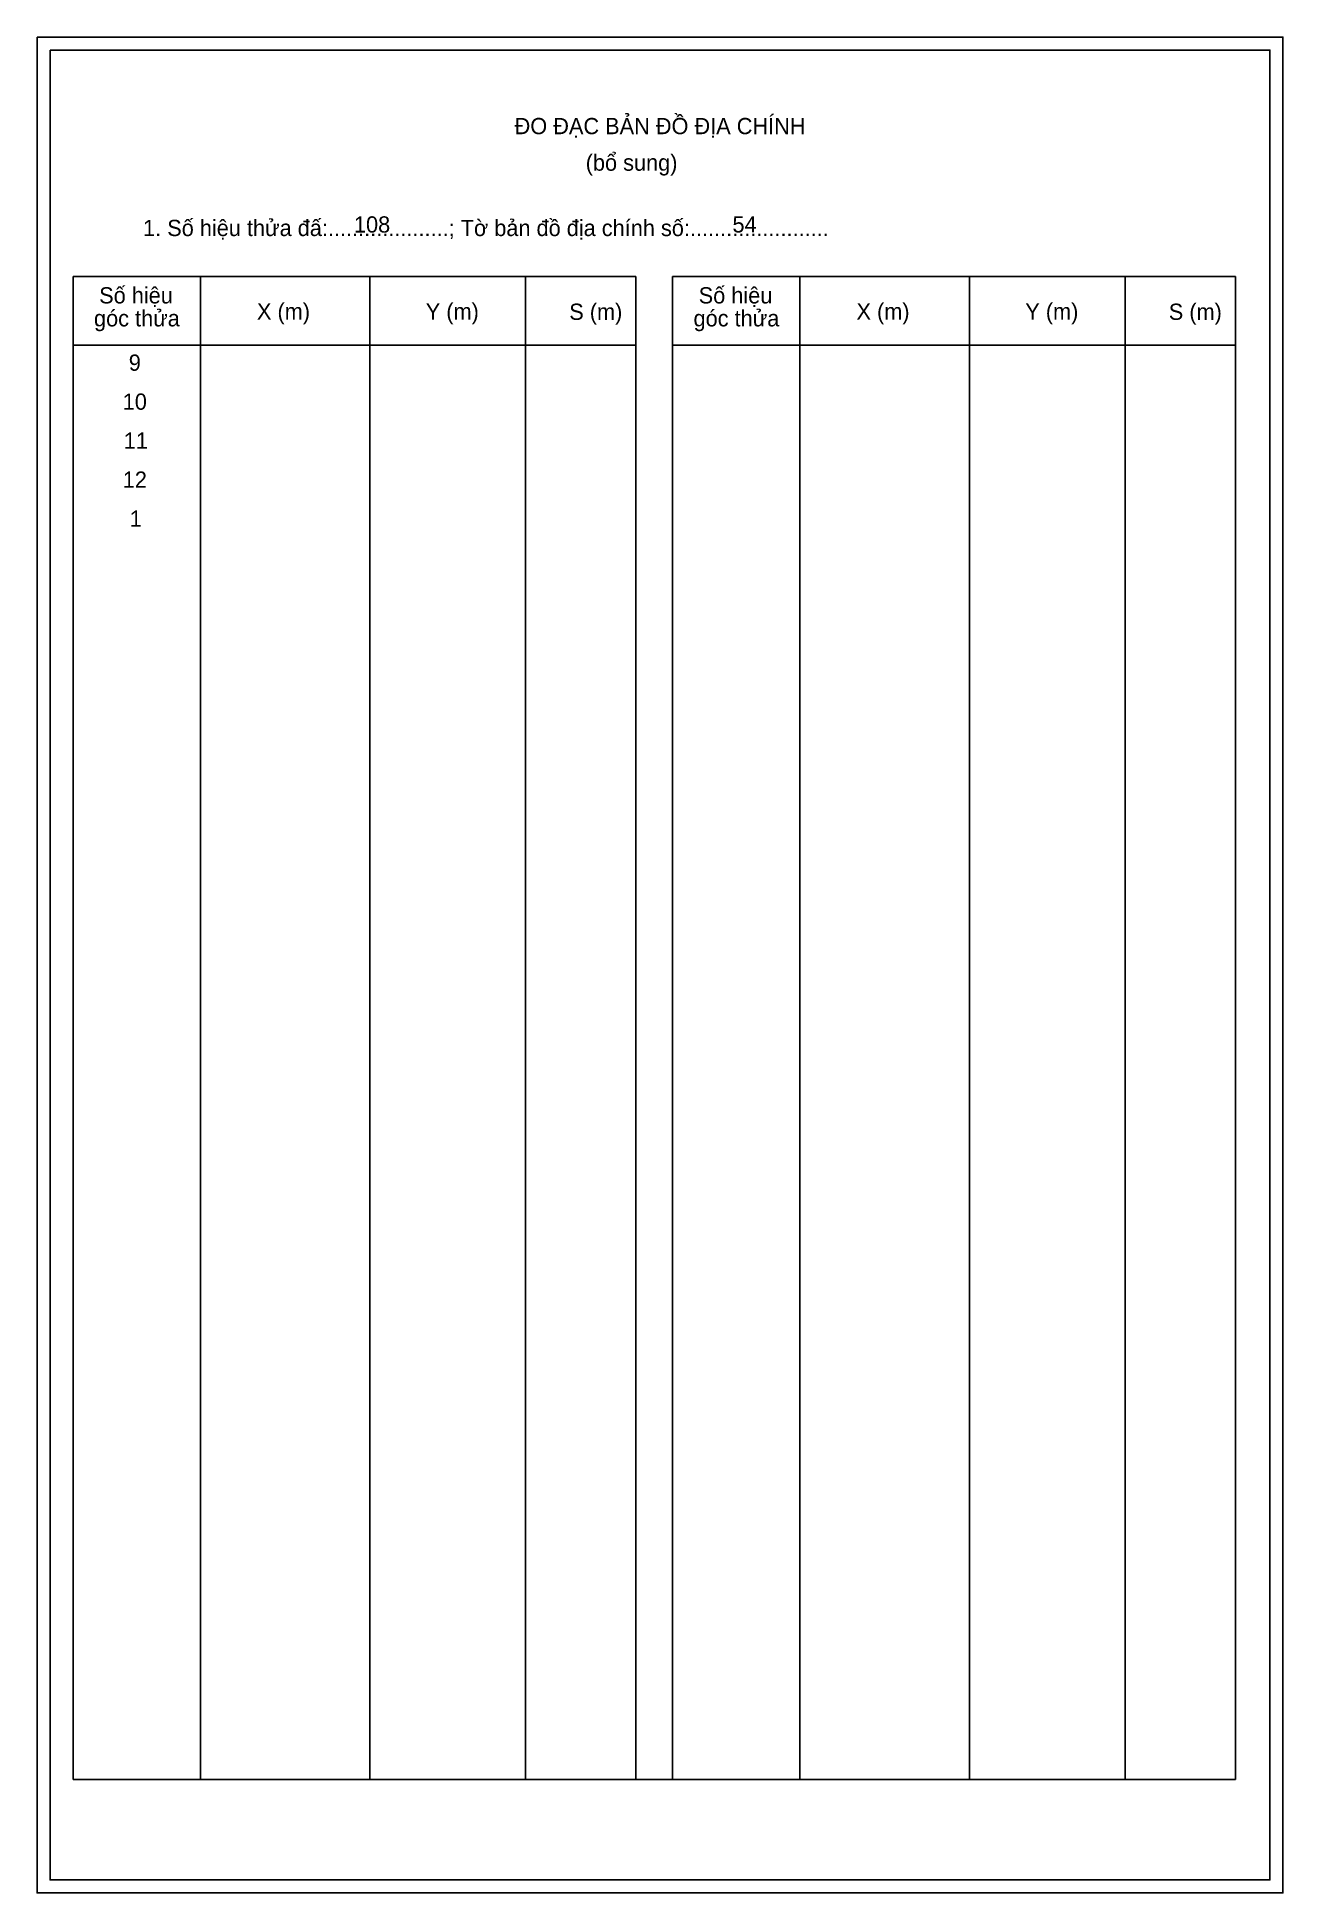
# Model space of a CAD drawing. Extents: x 530821 to 533321, y 1847671 to 1848254.
# Drawn here: x 533014 to 533320.7, y 1847750.9 to 1848207.8 of the extents above; entities that cross this region are included whole.
import ezdxf

# ---------------------------------------------------------------- set-up
doc = ezdxf.new("R2010")
doc.units = 0
for name, color, linetype in [('Level 1', 7, 'Continuous'), ('Level 3', 7, 'Continuous'), ('Level 53', 7, 'Continuous'), ('Level 6', 7, 'Continuous'), ('Level 63', 7, 'Continuous')]:
    doc.layers.add(name, color=color, linetype=linetype)

msp = doc.modelspace()

# ---------------------------------------------------------------- texts
at = {"layer": 'Level 1'}
for s, p in [('ĐO ĐẠC BẢN ĐỒ ĐỊA CHÍNH', (533131.54, 1848183.9)), ('(bổ sung)', (533149.04, 1848174.9)), ('1. Số hiệu thửa đấ:....................; Tờ bản đồ địa chính số:.......................', (533040.06, 1848158.81)), ('Số hiệu', (533029.25, 1848142.22)), ('X (m)', (533068.1, 1848138.26)), ('Y (m)', (533109.66, 1848138.26)), ('S (m)', (533144.99, 1848138.18)), ('Số hiệu', (533176.86, 1848142.22)), ('X (m)', (533215.71, 1848138.26)), ('Y (m)', (533257.27, 1848138.26)), ('S (m)', (533292.6, 1848138.18)), ('góc thửa', (533027.98, 1848136.57)), ('góc thửa', (533175.59, 1848136.57))]:
    msp.add_text(s, height=4, dxfattribs=at).set_placement(p)
at = {"layer": 'Level 53'}
for s, p in [('9', (533036.54, 1848125.65)), ('10', (533035.05, 1848116.05)), ('11', (533035.3, 1848106.45)), ('12', (533035.06, 1848096.85)), ('1', (533036.78, 1848087.25))]:
    msp.add_text(s, height=4, dxfattribs=at).set_placement(p)
at = {"layer": 'Level 6'}
for s, p in [('108', (533091.98, 1848159.67)), ('54', (533185.18, 1848159.7))]:
    msp.add_text(s, height=4, dxfattribs=at).set_placement(p)

# ---------------------------------------------------------------- linework, layer by layer
at = {"layer": 'Level 1'}
for p, q in [((533017.17, 1848204.6), (533017.17, 1848204.6)), ((533022.82, 1848148.83), (533161.39, 1848148.83)), ((533054.17, 1847778.81), (533054.17, 1848148.83)), ((533095.88, 1847778.81), (533095.88, 1848148.83)), ((533134.24, 1848148.83), (533134.24, 1847778.81)), ((533161.39, 1848148.83), (533161.39, 1847778.81)), ((533170.44, 1848148.83), (533309, 1848148.83)), ((533201.78, 1847778.81), (533201.78, 1848148.83)), ((533243.5, 1847778.81), (533243.5, 1848148.83)), ((533281.85, 1848148.83), (533281.85, 1847778.81)), ((533309, 1848148.83), (533309, 1847778.81)), ((533022.82, 1848131.99), (533161.39, 1848131.99)), ((533170.44, 1848131.99), (533309, 1848131.99)), ((533022.82, 1847778.81), (533309, 1847778.81)), ((533317.49, 1847754.08), (533317.49, 1847754.08))]:
    msp.add_line(p, q, dxfattribs=at)
at = {"layer": 'Level 3'}
for p, q in [((533022.82, 1848148.83), (533022.82, 1847778.81)), ((533170.44, 1848148.83), (533170.44, 1847778.81))]:
    msp.add_line(p, q, dxfattribs=at)
at = {"layer": 'Level 63'}
for points in [[(533013.97, 1848207.8), (533320.7, 1848207.8), (533320.7, 1847750.88), (533013.97, 1847750.88)], [(533017.17, 1848204.6), (533317.5, 1848204.6), (533317.5, 1847754.08), (533017.17, 1847754.08)]]:
    msp.add_lwpolyline(points, close=True, dxfattribs=at)

msp.set_redraw_order([(e.dxf.handle, doc.entitydb.next_handle()) for e in msp.query("TEXT MTEXT ATTDEF DIMENSION ARC_DIMENSION")])  # texts and dimensions are drawn at this point

doc.saveas('drawing.dxf')
